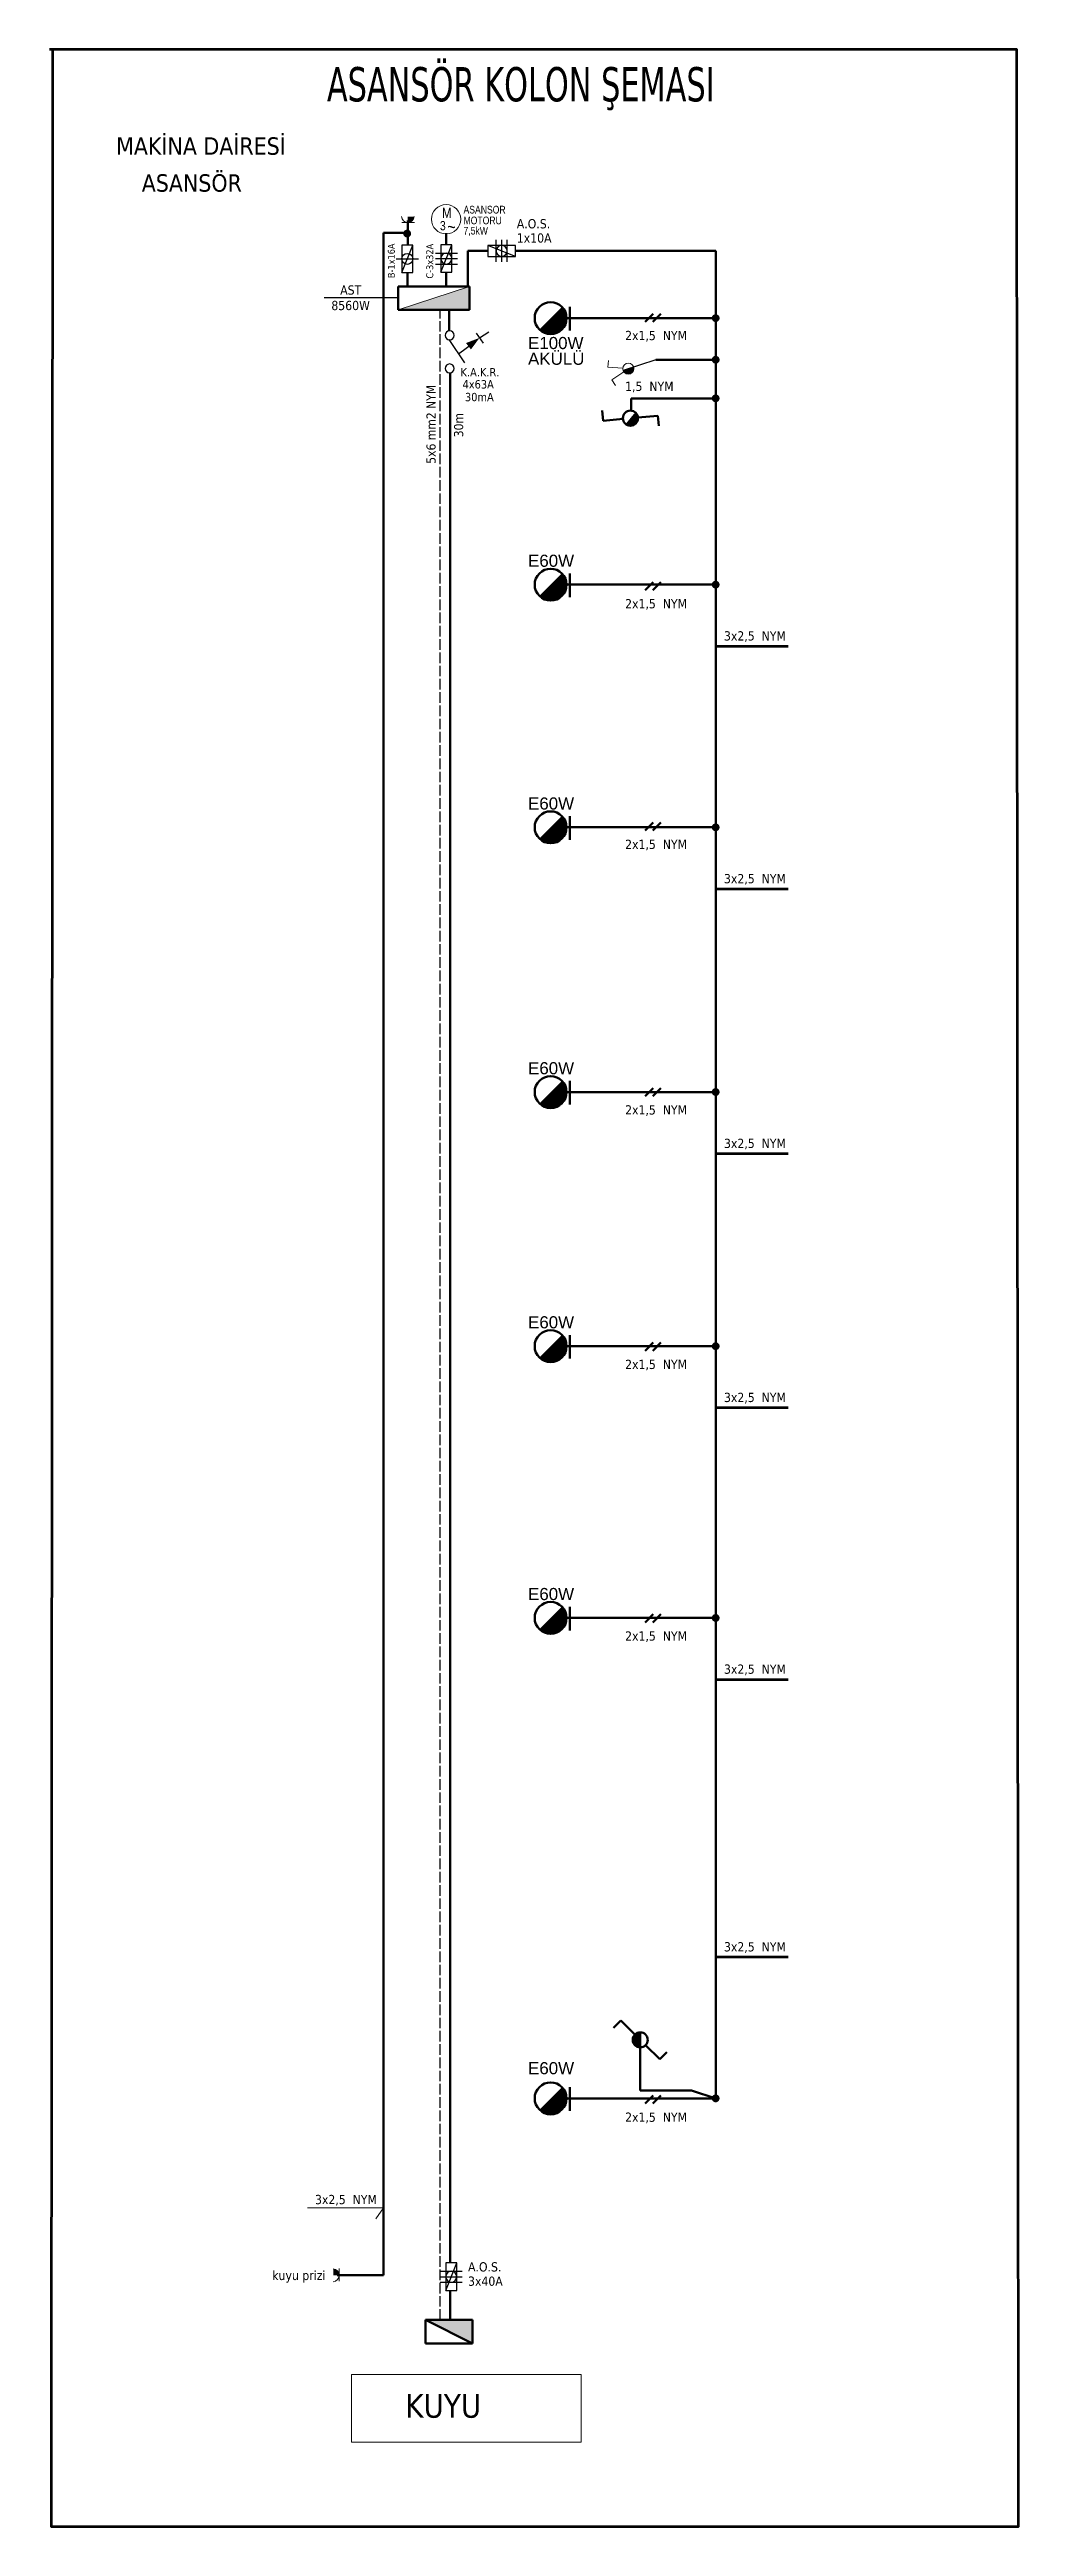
# Model space of a CAD drawing. Header units: millimetres. Extents: x -1335 to 33749, y 2338 to 5277.
# Drawn here: x 19771 to 20868, y 2413 to 5216 of the extents above; entities that cross this region are included whole.
import ezdxf

# ---------------------------------------------------------------- set-up
doc = ezdxf.new("R2010")
doc.units = ezdxf.units.MM
doc.linetypes.add('ACAD_ISO02W100', pattern=[15, 12, -3])
doc.linetypes.add('DASHED', pattern=[0.75, 0.5, -0.25])
for name, color, linetype in [('00-04', 11, 'Continuous'), ('025', 7, 'Continuous'), ('KOLON SEMASI', 7, 'Continuous')]:
    doc.layers.add(name, color=color, linetype=linetype)
for name, color, linetype, lineweight in [('ACIHAZ', 4, 'Continuous', 50), ('AHAT', 4, 'Continuous', 50), ('DUVAR', 7, 'Continuous', 53), ('MAHAL', 151, 'Continuous', 0), ('SEMBOL', 51, 'Continuous', 0), ('SINGLE_LINE_TEXT', 2, 'Continuous', 20)]:
    doc.layers.add(name, color=color, linetype=linetype, lineweight=lineweight)
doc.layers.add('aydınlatma', color=7, linetype='Continuous', lineweight=30, true_color=0xff6526)
doc.layers.add('elemanlar', color=7, linetype='Continuous', lineweight=9, true_color=0xd90808)
doc.styles.add('ROMANS', font='tahoma.ttf')
doc.styles.get("Standard").update_dxf_attribs({"font": 'arial.ttf'})

msp = doc.modelspace()

# ---------------------------------------------------------------- texts
for s, p in [('E100W', (20312.6, 4876.6)), ('AKÜLÜ', (20312.6, 4858.8)), ('E60W', (20312.6, 4630.2)), ('E60W', (20312.6, 4355.5)), ('E60W', (20312.6, 4055.9)), ('E60W', (20312.6, 3768.4)), ('E60W', (20312.6, 3460.9)), ('E60W', (20312.6, 2924.3))]:
    msp.add_text(s, height=13.71).set_placement(p)
at = {"layer": '025', "style": 'ROMANS', "width": 0.75}
msp.add_text('ASANSÖR KOLON ŞEMASI ', height=38.803, dxfattribs=at).set_placement((20085, 5156.9))
at = {"layer": 'KOLON SEMASI', "color": 21, "style": 'ROMANS'}
for s, height, p in [(' MAKİNA DAİRESİ', 19.725, (19839, 5096.5)), ('ASANSÖR ', 19.73, (19875.4, 5054.7))]:
    msp.add_text(s, height=height, dxfattribs=at).set_placement(p)
at = {"layer": 'KOLON SEMASI', "color": 2, "style": 'ROMANS'}
for s, height, p in [('A.O.S.', 10.46, (20299.9, 5013.2)), ('1x10A', 10.46, (20299.9, 4997.1)), ('8560W', 10.46, (20090, 4920.7)), ('2x1,5  NYM', 10.46, (20422.5, 4886.7)), ('K.A.K.R.', 9.42, (20236.2, 4845.7)), ('4x63A', 9.42, (20238.5, 4832)), ('30mA', 9.42, (20241.2, 4817.6)), ('1,5  NYM', 10.46, (20422.5, 4829.2)), ('2x1,5  NYM', 10.46, (20422.5, 4583.2)), ('3x2,5  NYM', 10.46, (20534.4, 4546.8)), ('2x1,5  NYM', 10.46, (20422.5, 4310.9)), ('3x2,5  NYM', 10.46, (20534.4, 4272.1)), ('2x1,5  NYM', 10.46, (20422.5, 4010.4)), ('3x2,5  NYM', 10.46, (20534.4, 3972.5)), ('2x1,5  NYM', 10.46, (20422.5, 3722.4)), ('3x2,5  NYM', 10.46, (20534.4, 3685)), ('2x1,5  NYM', 10.46, (20422.5, 3415)), ('3x2,5  NYM', 10.46, (20534.4, 3377.5)), ('3x2,5  NYM', 10.46, (20534.4, 3063.3)), ('2x1,5  NYM', 10.46, (20422.5, 2870.5)), ('3x2,5  NYM', 10.46, (20071.5, 2777.3)), ('kuyu prizi', 10.46, (20023.1, 2691.4)), ('A.O.S.', 10.46, (20244.7, 2701.1)), ('3x40A', 10.46, (20244.7, 2684.9)), ('KUYU ', 26.68, (20173.7, 2535.6))]:
    msp.add_text(s, height=height, dxfattribs=at).set_placement(p)
for s, height, p in [('B-1x16A', 7.85, (20161.8, 4956.9)), ('C-3x32A', 7.85, (20205.3, 4956.4)), ('5x6 mm2 NYM ', 10.359, (20208, 4746.8)), ('30m', 10.36, (20239.2, 4776.8))]:
    msp.add_text(s, height=height, rotation=90, dxfattribs=at).set_placement(p)
at = {"layer": 'KOLON SEMASI', "color": 4, "style": 'ROMANS'}
msp.add_text('AST', height=10.46, dxfattribs=at).set_placement((20100, 4938.2))
at = {"layer": 'SINGLE_LINE_TEXT', "linetype": 'Continuous', "width": 0.8}
for s, height, p in [('3', 10.5, (20212.9, 5011)), ('M', 11.8, (20215.2, 5024.8)), ('~', 15, (20221.1, 5007.5))]:
    msp.add_text(s, height=height, dxfattribs=at).set_placement(p)
at = {"layer": 'SINGLE_LINE_TEXT', "color": 6, "linetype": 'Continuous', "width": 0.8}
msp.add_text('ASANSOR', height=8.72, dxfattribs=at).set_placement((20239.6, 5030))
at = {"layer": 'SINGLE_LINE_TEXT', "color": 4, "linetype": 'Continuous', "width": 0.8}
msp.add_text('MOTORU', height=8.72, dxfattribs=at).set_placement((20239.6, 5017.8))
at = {"layer": 'SINGLE_LINE_TEXT', "color": 1, "linetype": 'Continuous', "width": 0.8}
msp.add_text('7,5kW', height=8.72, dxfattribs=at).set_placement((20239.6, 5006.2))

# ---------------------------------------------------------------- blocks, each defined once
blk = doc.blocks.new('EEAP')
at = {"layer": 'ACIHAZ', "color": 4}
for p, q in [((15.9, 17.6), (-14.3, 17.6)), ((0, 21.6), (0, 0))]:
    blk.add_line(p, q, dxfattribs=at)
at = {"layer": 'ACIHAZ', "color": 4, "const_width": 20.4}
for points in [[(-7.2, 34.8, 0.414214), (7.2, 34.8, 1)], [(7.2, 34.8, 0.414214), (7.2, 49.2, 1)]]:
    blk.add_lwpolyline(points, format="xyb", dxfattribs=at)
at = {"layer": 'ACIHAZ', "color": 4}
blk.add_circle((0, 42), 20.4, dxfattribs=at)
blk = doc.blocks.new('SIT')
at = {"layer": 'ACIHAZ', "color": 4}
for p, q in [((-30, 0), (30, 30)), ((-30, 30), (30, 30)), ((-30, 30), (30, 30)), ((-30, 30), (-30, 0)), ((-30, 0), (30, 0)), ((30, 30), (30, 0))]:
    blk.add_line(p, q, dxfattribs=at)
blk.add_solid([(30, 30), (-30, 0), (30, 0), (-30, 0)], dxfattribs=at)
blk = doc.blocks.new('A$C47DF4D33')
at = {"linetype": 'ByBlock'}
for q in [(0, 19), (0, 0)]:
    blk.add_line((0, 10.2), q, dxfattribs=at)
at = {"color": 0, "linetype": 'ByBlock'}
blk.add_arc((9.6, 10.1), 9.6, 94.8559, 265.1441, dxfattribs=at)
blk = doc.blocks.new('A$C07002ADE')
at = {"layer": 'aydınlatma'}
blk.add_hatch(color=0, dxfattribs=at).paths.add_polyline_path([(8.8, 10.3), (0, 10.3), (0, 0.6, 0.393358)])
at = {"xscale": -1}
blk.add_blockref('A$C47DF4D33', (8.8, 0), dxfattribs=at)
blk = doc.blocks.new('etanjpriz')
blk.add_blockref('A$C07002ADE', (-8.8, -10.1))
blk = doc.blocks.new('3AOS')
at = {"color": 11, "linetype": 'Continuous'}
for p, q in [((0, -5), (0, 5)), ((0, 5), (25, 5)), ((7.5, -10), (7.5, 10)), ((12.5, -10), (12.5, 10)), ((17.5, -10), (17.5, 10)), ((25, 5), (25, -5)), ((25, -5), (0, -5))]:
    blk.add_line(p, q, dxfattribs=at)
at = {"color": 11}
blk.add_line((0, -5), (25, 5), dxfattribs=at)
blk.add_circle((12.5, 0), 5, dxfattribs=at)
blk = doc.blocks.new('KAR')
at = {"color": 11, "linetype": 'Continuous'}
for p, q in [((-2, 24.2), (-11, 30.3)), ((-6.3, 27.2), (-0.8, 35.7)), ((-7.9, -0.7), (-29, 13.5)), ((-20.8, 7.9), (-11.5, 20.6))]:
    blk.add_line(p, q, dxfattribs=at)
blk.add_lwpolyline([(-13.9, 17.1, 7.33, 0, 0), (-6.3, 27.1, 0, 0, 0)], format="xyseb", dxfattribs=at)
at = {"color": 11}
for centre in [(-34, 0), (-4, 0)]:
    blk.add_circle(centre, 4, dxfattribs=at)
blk = doc.blocks.new('Anahtar_Komutatör')
at = {"layer": 'SEMBOL'}
for p, q in [((-6.7, 21.6), (-13.8, 19.3)), ((-6.7, 21.6), (-1.9, 5.9)), ((8.4, 21.6), (2.3, 5.8)), ((8.4, 21.6), (15.3, 18.7))]:
    blk.add_line(p, q, dxfattribs=at)
blk.add_circle((0, 0), 6.25, dxfattribs=at)

# ---------------------------------------------------------------- hatches: boundary and pattern name
at = {"layer": 'AHAT', "linetype": 'DASHED', "lineweight": 50}
for points in [[(20423.1, 4791.9, 0.414214), (20435.1, 4793.1, 0.414214), (20433.9, 4805)], [(20439.6, 2971.7, 0.414214), (20431, 2963.2, 0.414214), (20439.6, 2954.7)]]:
    msp.add_hatch(color=256, dxfattribs=at).paths.add_polyline_path(points)
at = {"layer": 'MAHAL'}
h = msp.add_hatch(color=256, dxfattribs=at)
h.set_gradient(color1=(196, 130, 59), color2=(196, 130, 59), one_color=1, tint=0.5)
h.paths.add_polyline_path([(20246.5, 4920.9), (20246.5, 4947.5), (20165.5, 4920.9)])
at = {"layer": 'SEMBOL'}
h = msp.add_hatch(color=256, dxfattribs=at)
h.dxf.hatch_style = 1
h.paths.add_polyline_path([(20420.3, 4852.2, 0.841147), (20432.5, 4854.4, 0.073713), (20432.2, 4856.2)])

# ---------------------------------------------------------------- linework, layer by layer
at = {"color": 11, "linetype": 'Continuous'}
for p, q in [((20182.2, 4994.2), (20169.8, 4994.2)), ((20169.8, 4994.2), (20169.8, 4963.1)), ((20182.2, 4963.1), (20182.2, 4994.2)), ((20163.5, 4978.7), (20188.5, 4978.7)), ((20169.8, 4963.1), (20182.2, 4963.1))]:
    msp.add_line(p, q, dxfattribs=at)
at = {"color": 11}
msp.add_line((20169.8, 4963.1), (20182.2, 4994.2), dxfattribs=at)
msp.add_circle((20176, 4978.7), 6.23, dxfattribs=at)
at = {"layer": 'ACIHAZ', "color": 4}
for p, q in [((20165.5, 4920.9), (20165.5, 4947.5)), ((20246.5, 4947.5), (20165.5, 4947.5)), ((20246.5, 4920.9), (20246.5, 4947.5)), ((20246.5, 4920.9), (20165.5, 4920.9)), ((20246.5, 4920.9), (20193.4, 4920.9)), ((20429.4, 4806.9), (20429.4, 4820.8)), ((20439.6, 2971.7), (20439.6, 2905.9))]:
    msp.add_line(p, q, dxfattribs=at)
at = {"layer": 'ACIHAZ', "color": 7}
for p, q in [((20445.2, 4907.3), (20454.2, 4916.4)), ((20453.9, 4907.3), (20462.9, 4916.4)), ((20445.2, 4603.9), (20454.2, 4613)), ((20453.9, 4603.9), (20462.9, 4613)), ((20445.2, 4331.6), (20454.2, 4340.7)), ((20453.9, 4331.6), (20462.9, 4340.7)), ((20445.2, 4031.1), (20454.2, 4040.2)), ((20453.9, 4031.1), (20462.9, 4040.2)), ((20445.2, 3743.1), (20454.2, 3752.2)), ((20453.9, 3743.1), (20462.9, 3752.2)), ((20445.2, 3435.7), (20454.2, 3444.8)), ((20453.9, 3435.7), (20462.9, 3444.8)), ((20445.2, 2891.2), (20454.2, 2900.3)), ((20453.9, 2891.2), (20462.9, 2900.3))]:
    msp.add_line(p, q, dxfattribs=at)
at = {"layer": 'ACIHAZ', "color": 2}
for p, q in [((20397.5, 4795.3), (20396.4, 4807)), ((20420.1, 4797.6), (20397.5, 4795.3)), ((20437, 4799.3), (20459.6, 4801.2)), ((20459.6, 4801.2), (20460.7, 4789.9)), ((20417.5, 2985.2), (20409.2, 2976.9)), ((20433.5, 2969.2), (20417.5, 2985.2)), ((20445.6, 2957.2), (20461.9, 2941.4)), ((20461.9, 2941.4), (20469.9, 2949.4))]:
    msp.add_line(p, q, dxfattribs=at)
for centre in [(20428.5, 4798.4), (20439.6, 2963.2)]:
    msp.add_circle(centre, 8.5, dxfattribs=at)
at = {"layer": 'AHAT'}
for p, q in [((20176.6, 4994.2), (20176.6, 5022)), ((20176.6, 5008.1), (20148.9, 5008.1)), ((20148.9, 5008.1), (20148.9, 2696.8)), ((20219.9, 4994.7), (20219.9, 5007.6)), ((20176, 4963.1), (20176, 4947.5)), ((20219.9, 4985.3), (20219.9, 4985.3)), ((20219.9, 4972.9), (20219.9, 4972.9)), ((20219.9, 4947.5), (20219.9, 4963.5)), ((20244.3, 4947.5), (20244.3, 4987.7)), ((20244.3, 4987.7), (20267.2, 4987.7)), ((20298.4, 4987.7), (20525, 4987.7)), ((20525, 4987.7), (20525, 2897)), ((20223.2, 4897.1), (20223.2, 4920.9)), ((20223.2, 4897.1), (20223.2, 4920.9)), ((20375.4, 4911.6), (20525, 4911.6)), ((20223.2, 4887), (20223.2, 4887.2)), ((20224.5, 4849.8), (20224.5, 2710.8)), ((20457.3, 4864.5), (20525, 4864.5)), ((20429.4, 4820.8), (20525, 4820.8)), ((20375.4, 4610), (20525, 4610)), ((20375.4, 4335.4), (20525, 4335.4)), ((20375.4, 4035.8), (20525, 4035.8)), ((20375.4, 3748.2), (20525, 3748.2)), ((20375.4, 3440.7), (20525, 3440.7)), ((20375.4, 2897), (20525, 2897)), ((20439.6, 2905.9), (20497.8, 2905.9)), ((20497.8, 2905.9), (20525, 2897)), ((20148.9, 2696.8), (20096.6, 2696.8)), ((20224.5, 2701.4), (20224.5, 2701.3)), ((20224.5, 2679.6), (20224.5, 2646.3))]:
    msp.add_line(p, q, dxfattribs=at)
at = {"layer": 'AHAT', "const_width": 4.43}
for points in [[(20173.6, 5007.3, 1), (20178, 5007.3, 1)], [(20522.8, 4911.6, 1), (20527.2, 4911.6, 1)], [(20522.8, 4864.5, 1), (20527.2, 4864.5, 1)], [(20522.8, 4820.8, 1), (20527.2, 4820.8, 1)], [(20522.8, 4610, 1), (20527.2, 4610, 1)], [(20522.8, 4335.4, 1), (20527.2, 4335.4, 1)], [(20522.8, 4035.8, 1), (20527.2, 4035.8, 1)], [(20522.8, 3748.2, 1), (20527.2, 3748.2, 1)], [(20522.8, 3440.7, 1), (20527.2, 3440.7, 1)], [(20522.8, 2897, 1), (20527.2, 2897, 1)]]:
    msp.add_lwpolyline(points, format="xyb", close=True, dxfattribs=at)
at = {"layer": 'aydınlatma'}
msp.add_line((20457.3, 4864.5), (20420.3, 4852.2), dxfattribs=at)
at = {"layer": 'DUVAR'}
for p, q in [((20525, 4540.5), (20607.2, 4540.5)), ((20525, 4265.8), (20607.2, 4265.8)), ((20525, 3966.2), (20607.2, 3966.2)), ((20525, 3678.7), (20607.2, 3678.7)), ((20525, 3371.2), (20607.2, 3371.2)), ((20525, 3057), (20607.2, 3057))]:
    msp.add_line(p, q, dxfattribs=at)
msp.add_lwpolyline([(19774.5, 5215.6), (19773, 2412.5), (20867.7, 2412.5), (20865.7, 5215.6), (19771, 5215.6)], dxfattribs=at)
at = {"layer": 'KOLON SEMASI', "color": 7}
msp.add_line((20081.8, 4935.1), (20164.7, 4935.1), dxfattribs=at)
at = {"layer": 'KOLON SEMASI', "color": 7, "linetype": 'ACAD_ISO02W100'}
msp.add_line((20213.3, 2646.3), (20213.3, 4920.9), dxfattribs=at)
at = {"layer": 'MAHAL'}
for p, q in [((20165.5, 4920.9), (20246.5, 4947.5)), ((20063, 2773.3), (20148.9, 2773.3)), ((20148.9, 2773.3), (20140.2, 2760.5))]:
    msp.add_line(p, q, dxfattribs=at)
msp.add_lwpolyline([(20112.7, 2584.7), (20372.6, 2584.7), (20372.6, 2508.1), (20112.7, 2508.1)], close=True, dxfattribs=at)
at = {"layer": 'SINGLE_LINE_TEXT', "linetype": 'Continuous'}
msp.add_circle((20219.9, 5023.5), 16.6, dxfattribs=at)

# ---------------------------------------------------------------- block references
at = {"layer": '00-04', "xscale": -1.24623182041426, "yscale": 1.24623182041426, "zscale": 1.24623182041426, "rotation": 270}
for name, p in [('3AOS', (20220.2, 4963.5)), ('KAR', (20223.9, 4897.1)), ('3AOS', (20225.7, 2679.6))]:
    msp.add_blockref(name, p, dxfattribs=at)
at = {"layer": '00-04', "xscale": -1.24623182041426, "yscale": 1.24623182041426, "zscale": 1.24623182041426}
msp.add_blockref('3AOS', (20298.4, 4987.7), dxfattribs=at)
at = {"layer": 'AHAT', "yscale": 0.8857346759598453, "zscale": 0.8857346759639014}
for name, p, xscale, rotation in [('EEAP', (20375.4, 4911.6), -0.8857346759598453, 90), ('EEAP', (20375.4, 4610), -0.8857346759598453, 90), ('EEAP', (20375.4, 4335.4), -0.8857346759598453, 90), ('EEAP', (20375.4, 4035.8), -0.8857346759598453, 90), ('EEAP', (20375.4, 3748.2), -0.8857346759598453, 90), ('EEAP', (20375.4, 3440.7), -0.8857346759598453, 90), ('EEAP', (20375.4, 2897), -0.8857346759598453, 90), ('SIT', (20223.2, 2646.3), -0.8857346759575784, 180)]:
    msp.add_blockref(name, p, dxfattribs=dict(at, xscale=xscale, rotation=rotation))
at = {"layer": 'elemanlar', "xscale": -0.761729290665645, "yscale": 0.761729290665645, "zscale": 0.7617292906645265}
for p, rotation in [((20176.6, 5019.8), 90), ((20098.8, 2696.8), 180)]:
    msp.add_blockref('etanjpriz', p, dxfattribs=dict(at, rotation=rotation))
at = {"layer": 'SEMBOL', "xscale": 1.009447774535958, "yscale": 1.009447774535958, "zscale": 1.009447774535958, "rotation": 106.863347657335}
msp.add_blockref('Anahtar_Komutatör', (20426.2, 4854.4), dxfattribs=at)

msp.set_redraw_order([(e.dxf.handle, doc.entitydb.next_handle()) for e in msp.query("TEXT MTEXT ATTDEF DIMENSION ARC_DIMENSION")])  # texts and dimensions are drawn at this point

doc.saveas('drawing.dxf')
